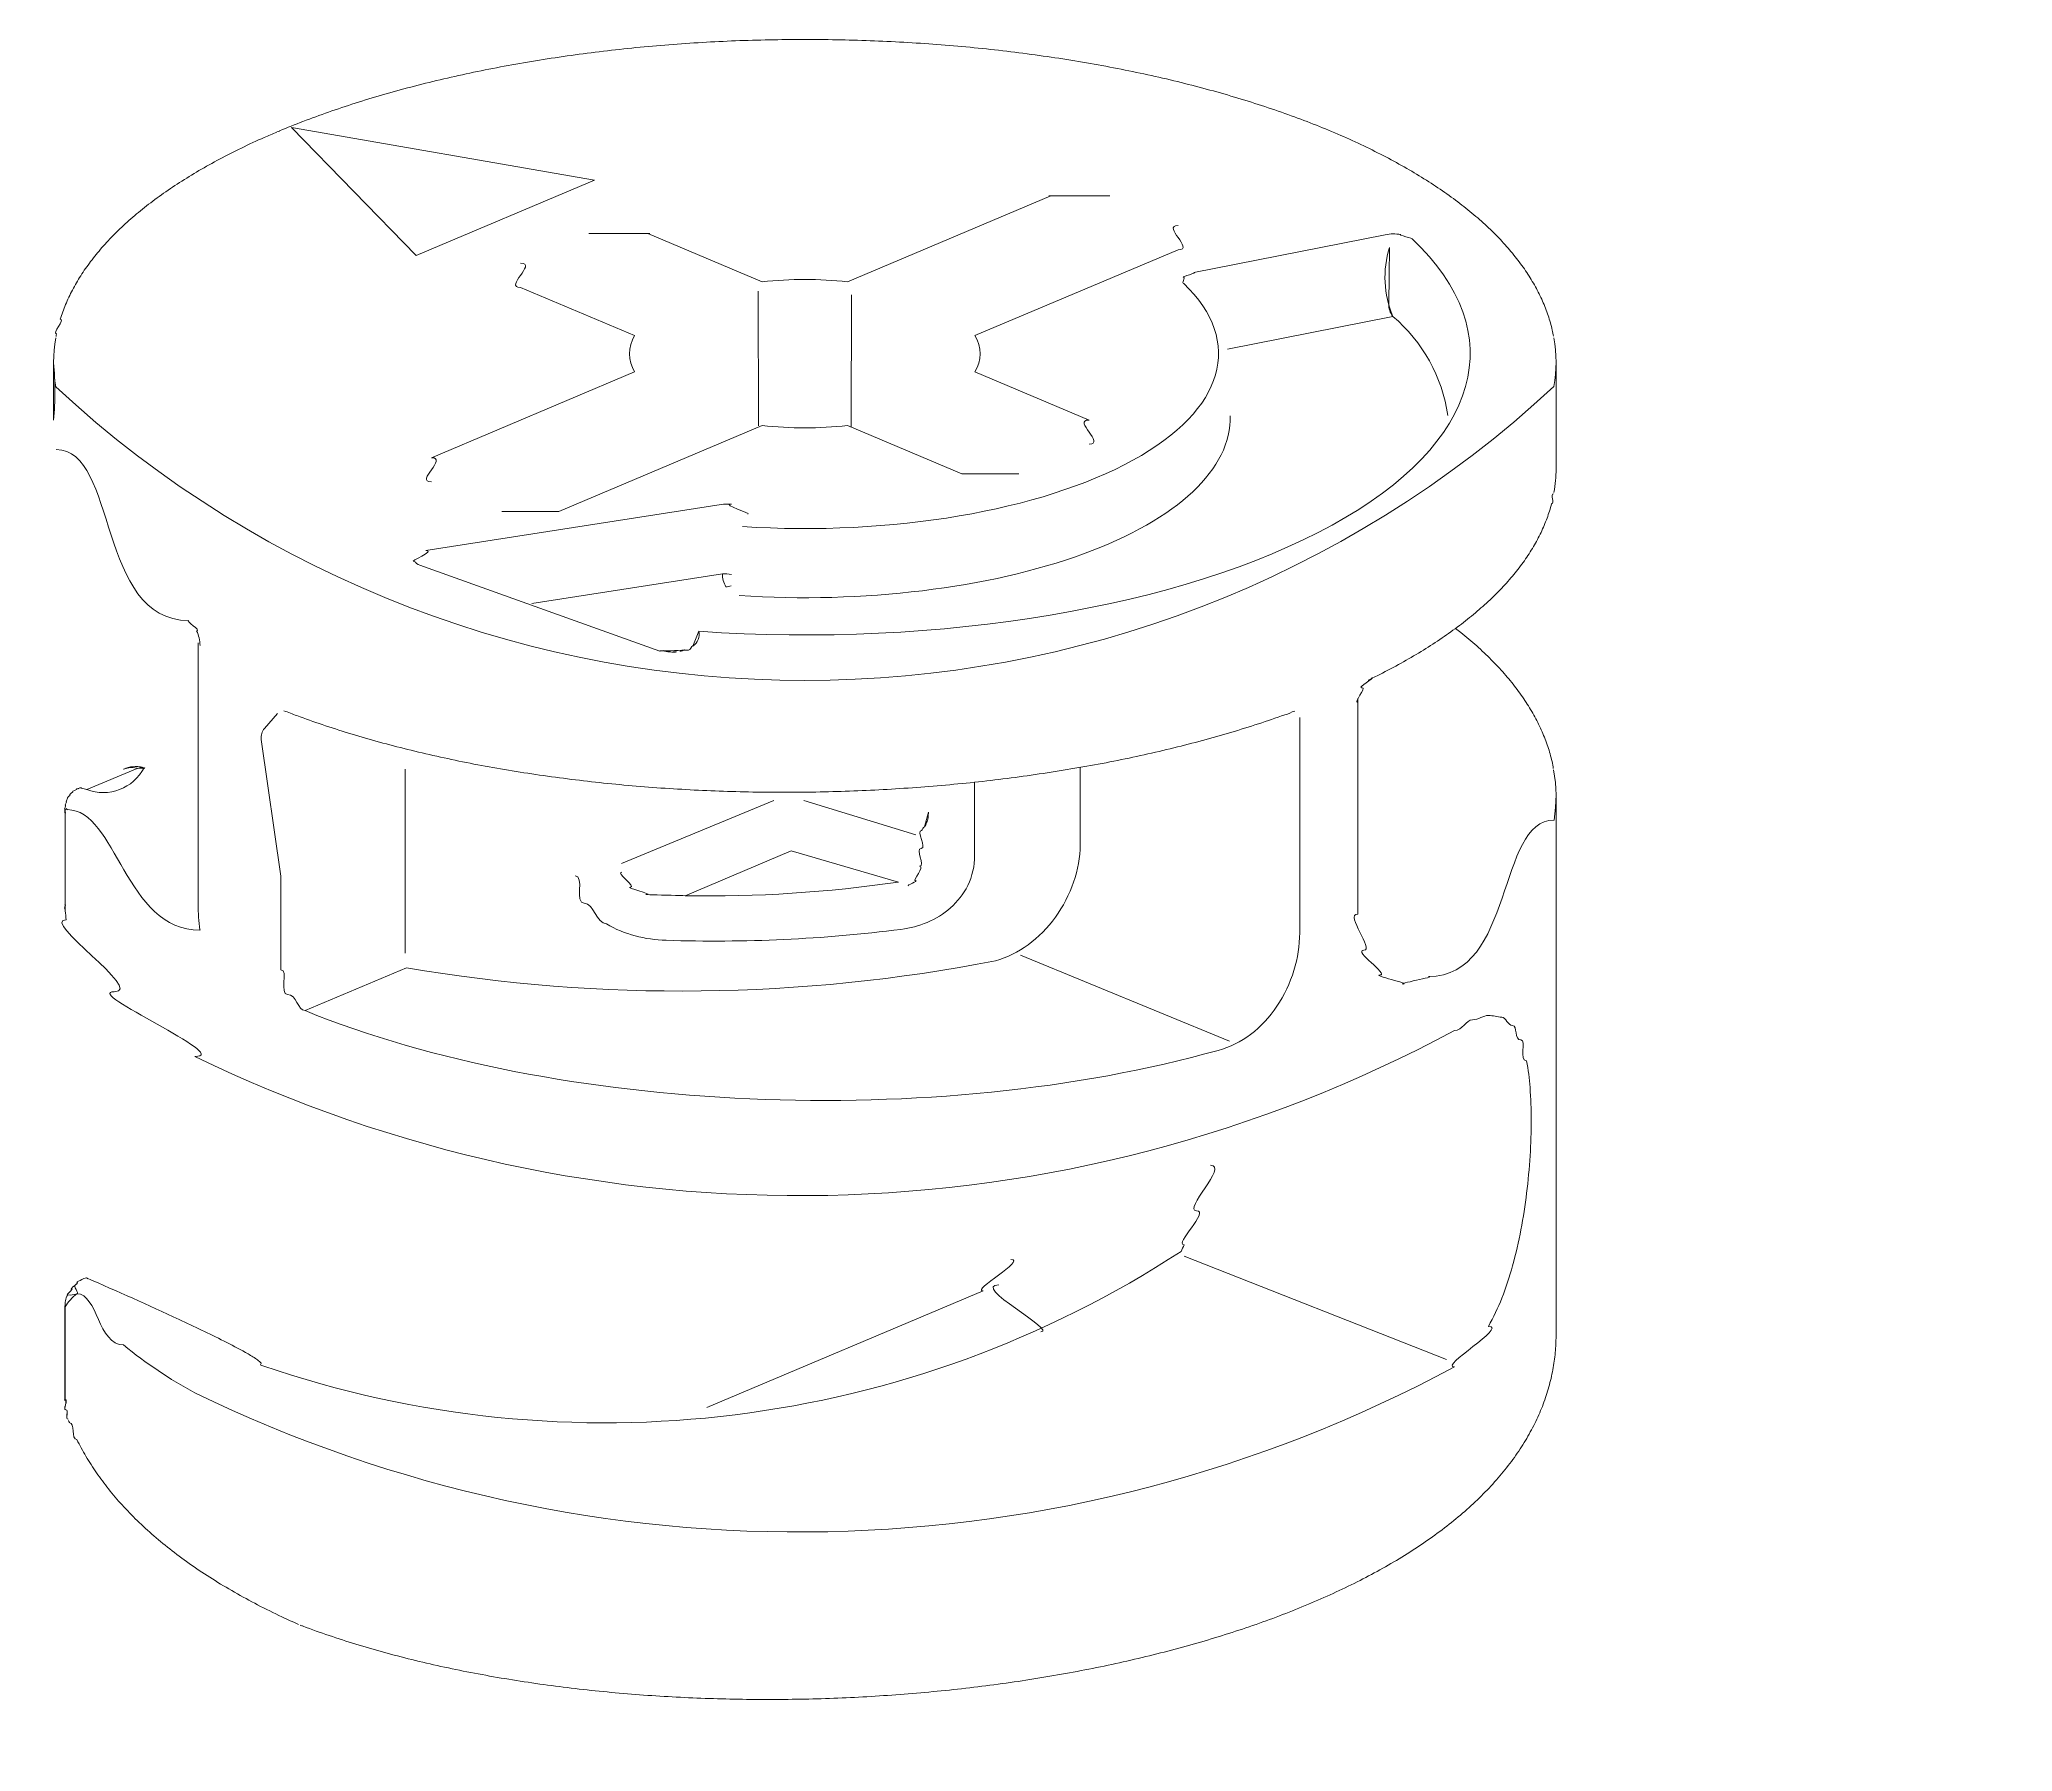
# Model space of a CAD drawing. Header units: metres. Extents: x -27.1 to 47.9, y -10.7 to 6.6.
# Drawn here: x 14.3099 to 14.6413, y 5.2237 to 5.5113 of the extents above; entities that cross this region are included whole.
import ezdxf

# ---------------------------------------------------------------- set-up
doc = ezdxf.new("R2010")
doc.units = ezdxf.units.M
doc.header["$MEASUREMENT"] = 0
doc.layers.add('PDF_Working_Num_Penna__7_Num_Penna__7_Num_Penna__7_Num_Penna__7_Num_Penna__7_Num_Penna__7', color=7, linetype='Continuous', lineweight=18)
doc.styles.add('GENERATED_STYLE_1', font='Arial')

msp = doc.modelspace()

# ---------------------------------------------------------------- linework, layer by layer
at = {"layer": 'PDF_Working_Num_Penna__7_Num_Penna__7_Num_Penna__7_Num_Penna__7_Num_Penna__7_Num_Penna__7', "color": 7, "linetype": 'Continuous', "lineweight": 18, "flags": 128}
for points in [[(14.56419708324884, 5.461436516072933, 0.004155324228601386), (14.56401181505821, 5.462482384891099, 0.02863836583553166), (14.56331257704838, 5.464920753335754, 0.02367826123636708), (14.56236233052214, 5.467347168993903, 0.02541903862372227), (14.56117302826598, 5.469755655472276, 0.02093564257163249), (14.55972674110034, 5.472134259984489, 0.01895888531751792), (14.55802346902503, 5.474488958923664, 0.01481414825151399), (14.55608711761308, 5.476801823110111, 0.01627028075496189), (14.55389975768483, 5.479072852543883, 0.01411091627866413), (14.55148529481317, 5.481302047224883, 0.01009649228788002), (14.54882579981841, 5.483477454366675, 0.01122322579832243), (14.54595115466675, 5.485593097575997, 0.009366683176269798), (14.54286135935822, 5.487643000459612, 0.01156892833173712), (14.5395564138928, 5.489627163017502, 0.00987900980436696), (14.53605424745024, 5.491557538036169, 0.007752145304339915), (14.53235486003056, 5.493404243549391, 0.00729503233923556), (14.52846422802697, 5.495179232343656, 0.007659750670528887), (14.52439430422598, 5.496870551632473, 0.00523442960452807), (14.52015704141409, 5.498484177809079, 0.00614125886644356), (14.51574646319805, 5.500008158086981, 0.006733541164334531), (14.51119245154408, 5.501442492466172, 0.005295654464916586), (14.50648903005894, 5.50279913373317, 0.00440946887061673), (14.50165412792238, 5.50405417631498, 0.005874908484521131), (14.49668176874115, 5.505219572998076, 0.006496686458003074), (14.49160781087472, 5.506283370995991, 0.00494167672735433), (14.48640834875012, 5.507251546701948, 0.004823389683326433), (14.48113716990655, 5.508124100115964, 0.005365853559309345), (14.47576439237779, 5.508871149271799, 0.007689361572573186), (14.47031392173682, 5.509540505315424, 0.00597513833990429), (14.46481563994988, 5.51009630988737, 0.006653758695443663), (14.45924564144397, 5.51054453938086, 0.005781713126986533), (14.45364576097184, 5.510897146582415, 0.005602582165267792), (14.44802197492671, 5.511130225919036, 0.005546683139198894), (14.44236830691536, 5.51126170657047, 0.004751763166424034), (14.43670866251076, 5.511285612143454, 0.004755675390344813), (14.43105499449941, 5.511195966244749, 0.004783296784646129), (14.4254073028813, 5.511004721660864, 0.004821491752216724), (14.41979546962267, 5.510699925605277, 0.005713841636623095), (14.41421949472353, 5.510293530864502, 0.003364929676534507), (14.40869133097034, 5.509779561045292, 0.004323624084099646), (14.40322293114964, 5.50915203975439, 0.005332847538564551), (14.39782624804789, 5.508428896171538, 0.003929686227623795), (14.39250725805834, 5.507604153903505, 0.004751925897850149), (14.38728389036075, 5.506671836557018, 0.00707453556206318), (14.38216212134836, 5.505637920525345, 0.007303013734425652), (14.37715390380763, 5.504514358594965, 0.007975094622953201), (14.37226521413186, 5.503301150765889, 0.005679023589723511), (14.36750800510751, 5.501986344251624, 0.008380570572197148), (14.36288825312782, 5.500575915445413, 0.007235522026112359), (14.3584298637658, 5.499093769920235, 0.006708750602641183), (14.3541268606282, 5.497510025709865, 0.008070578088169487), (14.35020037026513, 5.495938234285986)], [(14.34972405172337, 5.495745196784121, 0.002585783304325437), (14.34763231408703, 5.49483678501063, 0.009684049155693795), (14.34378351683618, 5.493049843429869, 0.009328289129577907), (14.34011998777597, 5.491185208736901, 0.01052395879162113), (14.33664770329964, 5.489254833718231, 0.009750357160305975), (14.33339056898021, 5.487252741980598, 0.01187857563563095), (14.33033663203116, 5.485184909917236, 0.01237852200270323), (14.32749784523898, 5.483051337528187, 0.01404098392489511), (14.32489213778345, 5.480863977599892, 0.01415974902131853), (14.32250158048477, 5.478622830132386, 0.01553399110160435), (14.32036203170244, 5.476327895125682, 0.01683828623087508), (14.31845556225677, 5.473985148972974, 0.02000396760604684), (14.31679412493417, 5.471606544460808, 0.02129223791470163), (14.3153956489145, 5.469192081589124, 0.0224517846319226), (14.31424220501787, 5.466753713144491, 0.0205650886438223), (14.31335172242405, 5.464303391913375)], [(14.41207934830189, 5.478688570458111), (14.43124564144398, 5.470596534002111, -0.05241264559039602), (14.44561468372696, 5.470591155248189), (14.47976977113171, 5.485024144938908)], [(14.50377993100022, 5.472158165557467), (14.53595085584708, 5.478499118792189, -0.08398488486196763), (14.53856612553183, 5.478534379512346)], [(14.50116525895481, 5.475974690284793), (14.46702272197612, 5.46154707934815, -0.2873282383644387), (14.46702272197587, 5.455463111022879), (14.48618901511796, 5.447365098173633)], [(14.37570761664194, 5.441038488282703), (14.40985015362089, 5.455460720465594, -0.2888017163600373), (14.40985015362087, 5.461544688790695), (14.39067788408554, 5.469648678033187)], [(14.54645496461744, 5.448124100115964, 0.1825040120536411), (14.53724534262432, 5.464763574193358), (14.50941925566779, 5.459277245192903)], [(14.31261662605476, 5.461156820868982, 0.0915728230692093), (14.31258315825258, 5.452932108482918, 0.3919800253465798), (14.56429091262282, 5.45298589602213, 0.09074354248607638), (14.56424310147682, 5.461185507556571)], [(14.56427895983633, 5.435213895424495, 0.04616304066951085), (14.56464053162775, 5.439170865393115), (14.56464053162775, 5.456974540874962)], [(14.46479292965554, 5.438324608109389), (14.44561289080899, 5.446425609155244, -0.05241264559132938), (14.43124564144398, 5.446425609155251), (14.39710250682572, 5.43199859585778)], [(14.37479083791791, 5.425432332597658), (14.42435904350583, 5.433153832672363, -0.05900718074296405), (14.42612148187428, 5.433227939948621)], [(14.53310131154707, 5.403671687147187, 0.001833710447986673), (14.53504961574548, 5.404639862853148, 0.01011980510798124), (14.53861154612049, 5.406528403119106, 0.009827484256932383), (14.54195832633865, 5.408482683710754, 0.01076370200874272), (14.54511386197288, 5.410502704628145, 0.01167345966924152), (14.54805424745026, 5.412582489477968, 0.01368828121220584), (14.55077350637749, 5.414716061867035, 0.01377920973436448), (14.55325968596811, 5.416903421795324, 0.01686084234669073), (14.55552473900859, 5.419138592869595, 0.01626627138079332), (14.55754475992596, 5.421421575089819, 0.01771243516303996), (14.55931974872025, 5.42374041566952, 0.01740252811458751), (14.56084970539138, 5.426095114608712, 0.02127110250502926), (14.56211670075967, 5.428485671907384, 0.02195496597267664), (14.56313268761159, 5.43088220559931, 0.02757567209049621), (14.56387973676743, 5.433302644864211)], [(14.3925741936627, 5.41653228777471), (14.42460168507165, 5.421522576135685, 0.1498232327724305), (14.42518976216675, 5.419364500534079, 0.130789581838169), (14.42604259348383, 5.419512117446617)], [(14.3365108438943, 5.409919408647261), (14.3365108438943, 5.365969012711213, 0.01058477482366739), (14.33659391576044, 5.363856357698511, 0.01756703522059905), (14.33682699509707, 5.361728761702698)], [(14.56418572810168, 5.388823935765144, 0.007354785304942419), (14.56396460155155, 5.390001285234744, 0.02983019088858657), (14.56326536354173, 5.392511370398359, 0.01779738060407141), (14.56229718783575, 5.395003526382217, 0.02109431995727392), (14.5610780036134, 5.397483729579575, 0.01969271095988509), (14.55961976366122, 5.399940027203963, 0.01477069106428729), (14.55790453879941, 5.402372419255348, 0.01794217309849613), (14.55594428181452, 5.404762976554031, 0.01618536441961075), (14.55375094549298, 5.40710572270672, 0.0158115085571087), (14.55131257704835, 5.409412610499961, 0.01884820515934204), (14.54864710566032, 5.411671687147197, -0.003902084183077676), (14.54773869388682, 5.412358972370551)], [(14.35039520068497, 5.355034005987766), (14.35039520068497, 5.37075789661977), (14.34708965758052, 5.393726968784746, -0.202526464638499), (14.34767534411841, 5.395567697904694), (14.34982684568722, 5.398059853888561)], [(14.35093785719177, 5.398529598397746, 0.003856255955318811), (14.35310728794031, 5.397710832522941, 0.01139228248773981), (14.35736845632519, 5.396198805031534, 0.006032870857360012), (14.36179696372098, 5.394770447045589, 0.006873442570094232), (14.36638085734118, 5.393431734958336, 0.006314417443497965), (14.37110220800605, 5.392182668769772, 0.007090065665942104), (14.37596699210885, 5.391035201266407, 0.005113917323233162), (14.38094532768334, 5.389959450482015, 0.006059952030214694), (14.38603721472949, 5.389003227562541, 0.0050340572829252), (14.39124265324735, 5.388124697755286, 0.003919220456152066), (14.3965377376639, 5.387353743026457, 0.004407967050904859), (14.40191649158592, 5.386690363376081, 0.00432364763924466), (14.40736696222689, 5.386116629624398, 0.003363591447652946), (14.41288317319356, 5.385650470951157, 0.004213403816761247), (14.41845317169947, 5.385291887356361, 0.004829125368426633), (14.4240530521716, 5.385034902446757, 0.004763335851861409), (14.42969476739646, 5.384879516222343, 0.003974690148416568), (14.43534245901457, 5.384831705076364, 0.004751318150433306), (14.44100210341917, 5.38489146900883, 0.00396058953738242), (14.44665577143053, 5.385058808019744, 0.006348216732237487), (14.45229151026214, 5.385327745715839, 0.004081299930876936), (14.45790334352077, 5.385698282097136, 0.005660232390812358), (14.46347334202668, 5.386182369950108, 0.006590749299325625), (14.4689955293866, 5.386750127308551, 0.005060733929930373), (14.47444600002757, 5.387431436138675, 0.003848611101796557), (14.47983670673607, 5.388214343653987, 0.005483235710762117), (14.48513776754587, 5.389092873461253, 0.005922621541482551), (14.49034320606372, 5.390061049167214, 0.003399441349081994), (14.49545899868288, 5.391136799951608, 0.004806346242737505), (14.50044331065061, 5.392302196634711, 0.01204101677762453), (14.51001096652694, 5.394892076233711, 0.006668483415597577), (14.51463724461146, 5.39633028568297, 0.006980220524375189), (14.51908368118699, 5.397848289567632)], [(14.50790005650449, 5.341488510694178, 0.09646124266405552), (14.51332662157247, 5.344171911261935, 0.08343547914097295), (14.51773719978851, 5.348899238320053, 0.0731297766324749), (14.52059989215367, 5.354917466319457, 0.07456709761363639), (14.52158061828545, 5.361215389522807), (14.52158061828545, 5.397414403417921)], [(14.48469491680629, 5.389019363824312), (14.48469491680629, 5.376033856577939, -0.08241442976246444), (14.4835952604489, 5.369764620062171, -0.07361219529084344), (14.48052937071336, 5.363842014354718, -0.07717844333112643), (14.47593950069992, 5.359204333195295, -0.08877706740922428), (14.4704806631084, 5.356524518463488, -0.09041853864079394), (14.37149366176371, 5.355347168993892), (14.35447289379718, 5.348157567918141)], [(14.40512282656275, 5.362736381604082, 0.0737520093711763), (14.40993382312631, 5.360716360686649, 0.05715310053049875), (14.41512730885769, 5.359975287924105, 0.03977701154894393), (14.45459421458009, 5.361807052454226, 0.0677186682988061), (14.45900539043545, 5.362984999563143, 0.07978407233691959), (14.46291395161878, 5.365417391614541, 0.0972733887731236), (14.46580652595015, 5.369170566573468, 0.1163769042563377), (14.46696415332206, 5.374224802342168), (14.46696415332206, 5.37943621725327), (14.46696415332206, 5.386536172430318)], [(14.35366966654482, 5.244938084876156, 0.004993166750300791), (14.35414777800455, 5.244752816685511, 0.009944460539683592), (14.35851652146789, 5.243192978048127, 0.008656023020060221), (14.36301076918938, 5.241740714489189, 0.006520864829806957), (14.36765442674205, 5.240390049615439, 0.00645910778524983), (14.3724235885529, 5.23915293621338, 0.006845842319242824), (14.37730630183543, 5.238017421496507, 0.005552333753354594), (14.38230256658964, 5.236977529071583, 0.004482209731839317), (14.38740043002907, 5.236057164511599, 0.004040998750396119), (14.39258793936718, 5.235232422243558, 0.00473332359995749), (14.39786509460399, 5.234521231447203, 0.003690560907656203), (14.40320799016652, 5.233911639336042, 0.004256939479857851), (14.408622602448, 5.233403645910076, 0.004951396111931715), (14.41409100226872, 5.233009203955795, 0.004947746007088357), (14.4196072132354, 5.232716360686708, 0.004897678361644526), (14.42515330616831, 5.23253109249606, 0.004846195744228365), (14.43072928106746, 5.232447422990606, 0.004817849085542777), (14.43631123235985, 5.232477304956838, 0.00560587748414419), (14.44190513643874, 5.232608785608263, 0.004881834367699532), (14.44748111133789, 5.232841864944887, 0.004207663502646329), (14.45305110984379, 5.233188495753193, 0.004882564352249216), (14.45859720277671, 5.233636725246689, 0.003955020863250344), (14.46409548456366, 5.234186553425388, 0.005771178842702977), (14.46954595520462, 5.234849933075767, 0.005018925150080028), (14.47492470912663, 5.235596982231601, 0.005167953418702765), (14.48024967550941, 5.236463559252375, 0.0042055765593137), (14.48550292517324, 5.23741978217184, 0.004855764726424587), (14.49066055254513, 5.238483580169746, 0.005176917403124877), (14.49571658123181, 5.239643000459604, 0.005322712470719991), (14.50067698762656, 5.240904019434651, 0.005369964267238179), (14.50550591336987, 5.242254684308399, 0.005554578720326916), (14.51022128764149, 5.243712924260588, 0.007347246022833626), (14.51481115765494, 5.245266786504725, 0.007688558895955309), (14.51926954701696, 5.246910294647559, 0.009543096425166698), (14.52356657376132, 5.248661377868834, 0.009912881417386703), (14.52772016706776, 5.250508083382058, 0.01074823562684685), (14.53171239775654, 5.25245041118723, 0.01041865486326394), (14.53553131304117, 5.254488361284344, 0.01009127653413577), (14.53918288931489, 5.256645839246399, 0.01258642800487612), (14.54263724461147, 5.258904915893637, 0.01451674681960302), (14.5459063317174, 5.26127156761932, 0.01307217537027541), (14.5489542922732, 5.263739818030196, 0.01559576191706019), (14.55176319709914, 5.266321619912762, 0.01642162150626059), (14.55432109340872, 5.268987091300779, 0.01830930394428202), (14.55661005202219, 5.271730255801, 0.02006934652989642), (14.55861812015308, 5.274539160626937, 0.02106779590928184), (14.56032139222838, 5.277389900205602, 0.02128944871760178), (14.56174377382109, 5.280258568964012, 0.02520403407791728), (14.56286733575146, 5.283151143295403, 0.02130997885759709), (14.56371598359249, 5.286031764840299, 0.02265988623795146), (14.56428971734416, 5.288924339171693, 0.02777847538169079), (14.56458256061326, 5.291798984323343, 0.01428045637800919), (14.56464053162775, 5.293680352917399), (14.56464053162775, 5.384186852245052)], [(14.31412148187427, 5.381472972071736), (14.31416929302025, 5.381233916341868), (14.31416929302025, 5.364906409991951, 0.009208735555927617), (14.31436651399738, 5.363433826695972)], [(14.55328299390179, 5.29511528493591, 0.03384346538944768), (14.55553609415577, 5.29986651756703, 0.02522526437867374), (14.55734694130952, 5.305305035421497, 0.03721615746538001), (14.5597016402487, 5.317514806824467, 0.0143295374276533), (14.56028732678688, 5.323795996126717, 0.01345732853308923), (14.56047259497752, 5.329814224126123, 0.01698116800516661), (14.5602753740004, 5.335222860014362, 0.02854811809992835), (14.55968968746221, 5.339717107735866)], [(14.50216869538093, 5.308831705076366, -0.004183505348554157), (14.50165532320103, 5.307725474686407, -0.2312206939745746), (14.34736038819431, 5.288506589283749), (14.34704961574548, 5.288632093541925)], [(14.31806769433505, 5.303103332149427), (14.31773899270649, 5.303270671160337, -0.006919278038352845), (14.33330929003205, 5.29629203676619, -0.008280098607095514), (14.34086345109585, 5.292646436885725, -0.01055088442249952), (14.34447319261684, 5.290739967440032, -0.01752304290872777), (14.34612865354615, 5.289741909767802, -0.03632749023678002), (14.34683984434251, 5.289210010768859, -0.05801416921062571), (14.34710878203893, 5.288929120286518)], [(14.32399567879643, 5.291996205300482, 0.04869205986514882), (14.335978347256, 5.283951979990434, 0.2410888374605502), (14.54757374543322, 5.288323114011079)], [(14.3161426980703, 5.276110952050821, 0.01502022624173932), (14.31766070195496, 5.273302047224885, 0.02048421396298723), (14.31943569074922, 5.270534977151677, 0.01773430482846004), (14.32145571166661, 5.267809741831197, 0.01630566911881644), (14.32373869388683, 5.265132317656683, 0.01557684987310055), (14.32629061380317, 5.262496728234908, 0.01493605721179824), (14.3290875658426, 5.259926879138821, 0.01480988953767931), (14.3321355263984, 5.25742874676171, 0.01427068652715657), (14.33541656629083, 5.255020260283305, 0.01242804314305319), (14.33891275634014, 5.25269544331035, 0.01014017698341553), (14.34261812015308, 5.25047222502259, 0.009750965481798655), (14.34651472854991, 5.248350605420011, 0.009698177697657696), (14.35057867595764, 5.246330584502618, 0.004447604105502704), (14.35338758078359, 5.245057612741099)]]:
    msp.add_lwpolyline(points, format="xyb", dxfattribs=at)
for points in [[(14.40309145049821, 5.487635828787705), (14.35218453282303, 5.496498819972529)], [(14.35218692338032, 5.496498222333202), (14.37315211088966, 5.474977230251922)], [(14.37315091561101, 5.474977230251922), (14.40309264577687, 5.487635231148381)], [(14.43066832185634, 5.446373016894685), (14.43057867595765, 5.469017570906337)], [(14.44628045393464, 5.468393635451385), (14.44619678442918, 5.44616145257375)], [(14.41409877157994, 5.408565157937565), (14.37377604634462, 5.422992171235044)], [(14.53133887317862, 5.364384670861516), (14.53133887317862, 5.400577708363381)], [(14.37130660065508, 5.357813028847468), (14.37130660065508, 5.388693052753042)], [(14.40766697716786, 5.372853220092055), (14.43322203469065, 5.383479247284646)], [(14.43828463740991, 5.38348104020262), (14.45707441777746, 5.377701867933082)], [(14.50975632424691, 5.343008905136132), (14.47464501392268, 5.357483729579578)], [(14.54625654836165, 5.289545286430023), (14.50217467177417, 5.306894756025116)], [(14.46837637504625, 5.301101240411794), (14.42195175230607, 5.281486717776204)]]:
    msp.add_lwpolyline(points, dxfattribs=at)
for points in [[(14.53724414734574, 5.46476596475071, -0.1760267032405255), (14.53653295654931, 5.466905513532968), (14.53660467326827, 5.471668698950566), (14.53665846080749, 5.476348214862713, 0.1768355024770097)], [(14.31221979354318, 5.456972150317664), (14.31221979354318, 5.447356133583759, 0.04654873148365054)], [(14.42065308205357, 5.411874884517576), (14.41961916602189, 5.409406634106697, 0.3188529471585611)], [(14.41616301780734, 5.408387061418806, 0.02539190350962035), (14.41688018499697, 5.408410966991481, 0.03399517450185189)], [(14.32742194504475, 5.388957806973872), (14.32686614047281, 5.389017570906342), (14.32624459557515, 5.388850231895434), (14.3178119047041, 5.385282325127166, 0.3807522744437488)], [(14.31413462993941, 5.381957059924718, 0.02789005384185372), (14.31412267715292, 5.381484924858229)], [(14.45854879399141, 5.379024443758571, 0.06049351233060575), (14.45890737758621, 5.379735634554928, 0.05789092964815824), (14.45913448052958, 5.380554400429721, 0.02442243614596463), (14.45921336892045, 5.381508232791893)], [(14.45418244108539, 5.369753862554327), (14.43616600600395, 5.374980218448543), (14.41832647216264, 5.36744398656449, 0.04011466217433334)], [(14.31611879249731, 5.30060818796894, 0.07955350994330347), (14.31417048829889, 5.298404691778892), (14.31412267715292, 5.298572030789804), (14.31412267715292, 5.283093172280907), (14.31416929302025, 5.282842163764549), (14.31416929302025, 5.298404691778892, -0.1645150381617166), (14.31460138625198, 5.300397818926655, 0.1377578422459547)], [(14.31475258900112, 5.279325653978201), (14.31489004604579, 5.278990975956393, -0.0167501438625815)]]:
    msp.add_lwpolyline(points, format="xyb", close=True, dxfattribs=at)
at = {"layer": 'PDF_Working_Num_Penna__7_Num_Penna__7_Num_Penna__7_Num_Penna__7_Num_Penna__7_Num_Penna__7', "color": 7, "linetype": 'Continuous', "lineweight": 18}
for centre, radius, start, end in [((14.37636606487643, 5.451007037662051), 0.06455644548371353, 170.3440912655948, 170.731264318763), ((14.42505533040478, 5.417362326235597), 0.004186434197720246, 75.57569953060094, 96.18792106357716), ((14.33091011807016, 5.409403889051222), 0.005928308698980089, 0.8640904389016473, 25.43039430769334), ((14.41602996819885, 5.412736523168348), 0.004336015200584242, 254.1021713584288, 262.1782704090582), ((14.32574733408786, 5.385409119126619), 0.003728293278467021, 98.80534831260994, 111.486063966254), ((14.32530313732474, 5.386587259659377), 0.002426368677493684, 83.84505305352319, 100.1391340468348), ((14.54101061418417, 5.384180209729513), 0.02363312279398855, 350.2483713004887, 10.72962679378528), ((14.31782154932299, 5.382164126616457), 0.00364094660170089, 152.8128223101538, 162.7802205999829), ((14.32105005866422, 5.36564967937952), 0.006920650081731594, 183.1715739073556, 186.2002257876271), ((14.43751557604599, 5.549298968466748), 0.2322176550520805, 244.0717601825698, 298.2906176440846)]:
    msp.add_arc(centre, radius, start, end, dxfattribs=at)
for centre, major_axis, ratio, start_param, end_param in [((14.43875083451323, 5.458405923340272), (0.1114592464684297, 0.0001343291394997337), 0.4229356640768487, 4.548774680557875, 6.703906356607259), ((14.43866910017334, 5.458434297500157), (0.0692740864847501, 9.974816654700902e-05), 0.4230097526193825, 4.556993241653285, 6.695961090361514), ((14.43815694606424, 5.447859467237453), (-0.07174473508852763, 0.000144990804968436), 0.4228735253660862, 1.421392401986409, 3.153794032294394)]:
    msp.add_ellipse(centre, major_axis=major_axis, ratio=ratio, start_param=start_param, end_param=end_param, dxfattribs=at)
for points in [[(14.35020037026513, 5.495938234285986), (14.35036685331641, 5.495938234285986), (14.3495464878068, 5.495746989702092), (14.34972225880539, 5.495746989702092)], [(14.48934036727693, 5.485021156742288), (14.49221412390848, 5.485021156742288), (14.47689793367011, 5.485021156742281), (14.47976618529575, 5.485021156742281)], [(14.50116525895481, 5.475974690284793), (14.50403034586651, 5.475974690284793), (14.49830017204311, 5.480026684906023), (14.5011652589548, 5.480026684906023)], [(14.41207934830189, 5.478688570458111), (14.41495543438475, 5.478688570458111), (14.39961162501745, 5.478688570458115), (14.40249321353422, 5.478688570458115)], [(14.54046661858427, 5.477781353963262), (14.54096966619847, 5.477781353963262), (14.53773188867842, 5.478534379512344), (14.53856612553181, 5.478534379512344)], [(14.39067728644621, 5.473692903343209), (14.39354553807184, 5.473692903343209), (14.38781135817707, 5.469646885115226), (14.39067728644622, 5.469646885115226)], [(14.50377993100022, 5.472158165557467), (14.50460391504377, 5.472158165557467), (14.50158813069261, 5.471363305255643), (14.50204080056544, 5.471363305255643)], [(14.50204080056544, 5.47136330525566), (14.50250688261195, 5.47136330525566), (14.50161356897509, 5.470281578078007), (14.50211251728442, 5.470281578078007)], [(14.3133517224241, 5.464303391913361), (14.31420599134436, 5.464303391913361), (14.31188904427941, 5.461835141502474), (14.31272420113319, 5.461835141502474)], [(14.48618901511796, 5.443320872863608), (14.48906510120081, 5.443320872863608), (14.48331525848639, 5.447366891091621), (14.48618901511795, 5.447366891091621)], [(14.31268654985575, 5.442401703582269), (14.32297454760528, 5.442401703582269), (14.31955415008933, 5.413691110425239), (14.33491275634012, 5.413691110425239)], [(14.37570761664194, 5.441038488282703), (14.37858370272479, 5.441038488282703), (14.37283153055909, 5.436986493661456), (14.37570761664197, 5.436986493661456)], [(14.46479292965554, 5.438324608109389), (14.4676556781658, 5.438324608109389), (14.47149886001106, 5.438324608109385), (14.4743671116367, 5.438324608109385)], [(14.42887062276774, 5.431572479019293), (14.42971191555028, 5.431572479019293), (14.42426966771199, 5.433227939948613), (14.42612148187428, 5.433227939948613)], [(14.56387973676745, 5.433302644864205), (14.56444218491229, 5.433302644864205), (14.56366230996189, 5.434958105793529), (14.56422039118251, 5.434958105793529)], [(14.38752593428725, 5.432000986415079), (14.39039651983144, 5.432000986415079), (14.39422450414489, 5.432000986415064), (14.39710609266165, 5.432000986415064)], [(14.37479083791791, 5.425432332597658), (14.37657020801774, 5.425432332597658), (14.37179756536922, 5.423585627084433), (14.37278874618029, 5.423585627084433)], [(14.37278874618027, 5.423585627084438), (14.37309406910929, 5.423585627084438), (14.37330199786543, 5.42298798775977), (14.37377485106594, 5.42298798775977)], [(14.33626401885321, 5.411949589433155), (14.33711428551041, 5.411949589433155), (14.33431000459525, 5.413688719867932), (14.33491335397947, 5.413688719867932)], [(14.41467071241364, 5.408623726591381), (14.41486538144068, 5.408623726591381), (14.41389652433861, 5.408563962658916), (14.414096978662, 5.408563962658916)], [(14.41409877157994, 5.408565157937565), (14.41561678722909, 5.408565157937565), (14.41753219951734, 5.408726520555232), (14.41887390978403, 5.408726520555232)], [(14.41484223489983, 5.408566353216218), (14.41491218678933, 5.408566353216218), (14.41460455177052, 5.408626117148684), (14.4146689194957, 5.408626117148684)], [(14.41616301780734, 5.408387061418816), (14.41640812280245, 5.408387061418816), (14.41520405268367, 5.408440848958036), (14.41543987422448, 5.408440848958036)], [(14.41791410102862, 5.408626117148684), (14.41803317982047, 5.408626117148684), (14.41733045463165, 5.408506589283737), (14.41749575350135, 5.408506589283737)], [(14.41814718036523, 5.408727715833875), (14.41821182494211, 5.408727715833875), (14.41781391842224, 5.408626117148683), (14.41791410102864, 5.408626117148683)], [(14.41821889708419, 5.408775526979847), (14.41824562432732, 5.408775526979847), (14.41808564963079, 5.408727715833868), (14.41814718036522, 5.408727715833868)], [(14.41887390978403, 5.408726520555222), (14.41930985889444, 5.408726520555222), (14.41935569862584, 5.409407829385355), (14.41962095893987, 5.409407829385355)], [(14.53363799166062, 5.404054176314974), (14.53430091350129, 5.404054176314974), (14.53115408688341, 5.402404691778893), (14.532024365484, 5.402404691778893)], [(14.53202436548402, 5.40240469177889), (14.53290727519282, 5.40240469177889), (14.53052429077908, 5.399906559401766), (14.53133708026063, 5.399906559401766)], [(14.51908368118699, 5.397848289567625), (14.51967907514621, 5.397848289567625), (14.52016765373009, 5.398457881678777), (14.52076304768929, 5.398457881678777)], [(14.32487600152167, 5.388975736153612), (14.32517862190479, 5.388975736153612), (14.32363074562962, 5.388700822064271), (14.32396161335495, 5.388700822064271)], [(14.32438175380017, 5.38887832094369), (14.32452935982479, 5.38887832094369), (14.32381103754396, 5.388705005539539), (14.32396340627289, 5.388705005539539)], [(14.32597147440378, 5.389177140606021), (14.32624041209988, 5.389177140606021), (14.32491521947798, 5.389093471100581), (14.32517661410197, 5.389093471100581)], [(14.3261728788562, 5.388874137468415), (14.32637712816133, 5.388874137468415), (14.32535334599415, 5.388999641726596), (14.32556328674503, 5.388999641726596)], [(14.32676633470559, 5.389117376673555), (14.32703017740758, 5.389117376673555), (14.32570227122127, 5.389177140606005), (14.32597147440379, 5.389177140606005)], [(14.32752832484454, 5.388917167499793), (14.32796492890235, 5.388917167499793), (14.32582680928626, 5.38883349799434), (14.32627328226271, 5.38883349799434)], [(14.32624459557515, 5.388850231895434), (14.32627132281827, 5.388850231895434), (14.32614823755559, 5.388874137468402), (14.3261728788562, 5.388874137468402)], [(14.32627387990206, 5.388835888551638), (14.3262798562953, 5.388835888551638), (14.32623063431425, 5.388847841338132), (14.32624399793583, 5.388847841338132)], [(14.32741776156947, 5.388938084876154), (14.32765022713455, 5.388938084876154), (14.32654128560495, 5.389117376673574), (14.32676633470561, 5.389117376673574)], [(14.31434380370305, 5.383241984472752), (14.31454416891584, 5.383241984472752), (14.31401176939145, 5.382656297934584), (14.3142063466584, 5.382656297934584)], [(14.31494144302772, 5.384401404762605), (14.31516641275998, 5.384401404762605), (14.31435567786641, 5.383827671010915), (14.31458285943293, 5.383827671010915)], [(14.31543748366719, 5.384933303761557), (14.31568713672052, 5.384933303761557), (14.31470238729788, 5.384401404762591), (14.31494144302774, 5.384401404762591)], [(14.31609488692433, 5.385375556861812), (14.31636014723835, 5.385375556861812), (14.31517493016188, 5.384933303761546), (14.31543748366716, 5.384933303761546)], [(14.31635784822718, 5.38547715554701), (14.31645234330145, 5.38547715554701), (14.31600134157342, 5.385375556861828), (14.31609488692434, 5.385375556861828)], [(14.31666981595465, 5.385586523543422), (14.31678146419426, 5.385586523543422), (14.31626580534513, 5.385437113712262), (14.31637697268558, 5.385437113712262)], [(14.31781130706477, 5.385281727487842), (14.31816152574875, 5.385281727487842), (14.31657273236343, 5.385598476329898), (14.31687898971829, 5.385598476329898)], [(14.31687898971829, 5.385598476329916), (14.3169509550228, 5.385598476329916), (14.31660167458754, 5.385586523543436), (14.31666981595464, 5.385586523543436)], [(14.31420634665838, 5.38265629793458), (14.31443626309719, 5.38265629793458), (14.3138895249443, 5.38195705992471), (14.31413462993941, 5.38195705992471)], [(14.31416929302025, 5.381335515027059), (14.31432479413284, 5.381335515027059), (14.31407830991303, 5.381753862554327), (14.31419917498647, 5.381753862554327)], [(14.31419917498648, 5.381753862554328), (14.3143082339292, 5.381753862554328), (14.31420338457775, 5.38201084746393), (14.3142649153122, 5.38201084746393)], [(14.3142649153122, 5.382010847463937), (14.31436509791858, 5.382010847463937), (14.31433338085083, 5.38211842254237), (14.31438444317711, 5.38211842254237)], [(14.31438444317712, 5.382118422542375), (14.31443954280036, 5.382118422542375), (14.3144225992917, 5.381915225171978), (14.3145458057948, 5.381915225171978)], [(14.31454879399141, 5.381917018089963), (14.32277349673674, 5.381917018089963), (14.32424388668123, 5.361651068590493), (14.33683476440826, 5.361651068590493)], [(14.54319842793733, 5.353893710156305), (14.557674171512, 5.353893710156305), (14.55469892772692, 5.380177887655184), (14.56430107249133, 5.380177887655184)], [(14.45797625551838, 5.375403347090413), (14.45900530644323, 5.375403347090413), (14.45710246109312, 5.378427402073233), (14.45802406666438, 5.378427402073233)], [(14.4580228713857, 5.378426804433905), (14.45828913965895, 5.378426804433905), (14.4582750516937, 5.379024443758572), (14.45854879399139, 5.379024443758572)], [(14.45773122339527, 5.372427103253566), (14.45869727552163, 5.372427103253566), (14.45694658002199, 5.375403347090407), (14.45797625551837, 5.375403347090407)], [(14.39986957689893, 5.370810488880339), (14.40148917946878, 5.370810488880339), (14.39970070726772, 5.366202689687159), (14.40138160439036, 5.366202689687159)], [(14.4091383651852, 5.368883102058285), (14.41016522711805, 5.368883102058285), (14.4066282800216, 5.37141111640163), (14.40766817244652, 5.37141111640163)], [(14.45705589095839, 5.369988734808921), (14.45770028916878, 5.369988734808921), (14.45535349852605, 5.369128134181406), (14.45586061230907, 5.369128134181406)], [(14.45773122339527, 5.372427103253566), (14.45869136031244, 5.372427103253566), (14.4564090033264, 5.369988734808929), (14.45705589095839, 5.369988734808929)], [(14.41197117558412, 5.367663917835963), (14.41302210356255, 5.367663917835963), (14.40812114864355, 5.368883102058281), (14.40913836518521, 5.368883102058281)], [(14.41832408160534, 5.367442791285837), (14.42048494243443, 5.367442791285837), (14.40988094112394, 5.367663917835963), (14.41197117558414, 5.367663917835963)], [(14.32241910625796, 5.351326849256851), (14.32769553385427, 5.351326849256851), (14.30985751533955, 5.363435021974629), (14.31436890455467, 5.363435021974629)], [(14.31414000869334, 5.365966024514586), (14.31438511368847, 5.365966024514586), (14.31391219911853, 5.365266786504716), (14.31414000869334, 5.365266786504716)], [(14.40138160439034, 5.366202689687158), (14.40306250151297, 5.366202689687158), (14.40338639890069, 5.362736381604075), (14.40512282656276, 5.362736381604075)], [(14.53234529780136, 5.358292335585856), (14.53420453251265, 5.358292335585856), (14.52907621069544, 5.364382280304226), (14.53134126373593, 5.364382280304226)], [(14.33682699509704, 5.361728761702694), (14.33685746884283, 5.361728761702694), (14.33681504231056, 5.361651068590488), (14.33683894788355, 5.361651068590488)], [(14.53510041508808, 5.354144718672663), (14.53660562403825, 5.354144718672663), (14.53048257001657, 5.358292335585848), (14.53234529780135, 5.358292335585848)], [(14.35039520068497, 5.355034603627091), (14.35175781834521, 5.355034603627091), (14.35008164916753, 5.350875033927404), (14.35155462097483, 5.350875033927404)], [(14.53897311791193, 5.35262073839476), (14.54035996311173, 5.35262073839476), (14.53360362981553, 5.354144718672663), (14.53510041508806, 5.354144718672663)], [(14.54319842793733, 5.353893710156305), (14.54484995747081, 5.353893710156305), (14.53757401629863, 5.352620738394753), (14.53897311791191, 5.352620738394753)], [(14.33597954253466, 5.34045578994115), (14.34238862732115, 5.34045578994115), (14.3171429291286, 5.351326849256849), (14.32241910625798, 5.351326849256849)], [(14.35155462097483, 5.350875033927406), (14.35302243094302, 5.350875033927406), (14.35326740744549, 5.348161751393418), (14.35447707727245, 5.348161751393418)], [(14.35447468671516, 5.348159360836119), (14.39687122040707, 5.330893560746474), (14.46023891800158, 5.328132467066506), (14.5079006541438, 5.341489705972833)], [(14.5506115461205, 5.346619841935774), (14.55164677405364, 5.346619841935774), (14.55244964027029, 5.347360914698354), (14.55327104111525, 5.347360914698354)], [(14.55327104111528, 5.347360914698361), (14.55410484971561, 5.347360914698361), (14.5547784539545, 5.347050142249556), (14.55551218858276, 5.347050142249556)], [(14.55551218858277, 5.347050142249534), (14.55624360731613, 5.347050142249534), (14.55649938273487, 5.345669595409552), (14.55733498852301, 5.345669595409552)], [(14.54757553835119, 5.344820947568527), (14.54890251300001, 5.344820947568527), (14.54956296582709, 5.346619841935767), (14.5506115461205, 5.346619841935767)], [(14.55733498852301, 5.345669595409552), (14.55816295089103, 5.345669595409552), (14.55764629831143, 5.343231226964908), (14.55870955896975, 5.343231226964908)], [(14.55870955896975, 5.343231226964908), (14.55977386047715, 5.343231226964908), (14.55832653255676, 5.339717107735892), (14.5596896874622, 5.339717107735892)], [(14.5066163272351, 5.322181772310793), (14.50965081111226, 5.322181772310793), (14.5018999622302, 5.314555894528032), (14.50422576993644, 5.314555894528032)], [(14.50422576993643, 5.314555894528034), (14.50656247091286, 5.314555894528034), (14.50041844032639, 5.308830509797723), (14.50216989065961, 5.308830509797723)], [(14.47306903902353, 5.306344927846425), (14.47574390066035, 5.306344927846425), (14.46638526991871, 5.301103630969099), (14.46837757032489, 5.301103630969099)], [(14.31525639895182, 5.301390497844932), (14.3156496619759, 5.301390497844932), (14.31420432742679, 5.300398416565988), (14.31459899569469, 5.300398416565988)], [(14.31617676351181, 5.302496130595569), (14.31666364703216, 5.302496130595569), (14.3147866529219, 5.301390497844946), (14.31525639895179, 5.301390497844946)], [(14.31611879249731, 5.30060818796894), (14.31667575258936, 5.30060818796894), (14.31535753697485, 5.302036545954897), (14.31587376037418, 5.302036545954897)], [(14.3158737603742, 5.302036545954896), (14.31613268377505, 5.302036545954896), (14.31605663606085, 5.302741760358019), (14.31642358855293, 5.302741760358019)], [(14.31611879249731, 5.30060818796894), (14.31965120998724, 5.30060818796894), (14.31966462409203, 5.291996205300478), (14.32399567879643, 5.291996205300478)], [(14.31642358855289, 5.302741760358), (14.31678578954078, 5.302741760358), (14.31714984927883, 5.303273659356964), (14.31773839506717, 5.303273659356964)], [(14.47809996685859, 5.294225997620818), (14.48099644667011, 5.294225997620818), (14.46614994285315, 5.302096907526694), (14.47103587004102, 5.302096907526694)], [(14.55328299390176, 5.295115284935921), (14.55660918830138, 5.295115284935921), (14.54491940300275, 5.28832012581444), (14.54757553835118, 5.28832012581444)], [(14.34710878203863, 5.288929120286284), (14.34722154440088, 5.288929120286284), (14.34684476880101, 5.28863627701721), (14.34704901810617, 5.28863627701721)], [(14.31416929302025, 5.282842163764549), (14.31476171006619, 5.282842163764549), (14.3137291828839, 5.281109009722993), (14.31429479727842, 5.281109009722993)], [(14.3141220795136, 5.28272263589961), (14.31467791621575, 5.28272263589961), (14.31373814741761, 5.281091080543256), (14.31428344213123, 5.281091080543256)], [(14.31413403230009, 5.283093172280907), (14.31425953655827, 5.283093172280907), (14.31399657525543, 5.28272263589962), (14.31412207951359, 5.28272263589962)], [(14.31428344213125, 5.281091080543273), (14.31482778625374, 5.281091080543273), (14.31413723398292, 5.279531241905878), (14.31465995490582, 5.279531241905878)], [(14.31429479727842, 5.281109009723012), (14.31486113740646, 5.281109009723012), (14.31414739472785, 5.27951331272615), (14.31467131005297, 5.27951331272615)], [(14.31486972630876, 5.278949738842989), (14.31590573024263, 5.278949738842989), (14.31510567759302, 5.276110952050825), (14.31614269807028, 5.276110952050825)]]:
    msp.add_open_spline(points, degree=3, dxfattribs=at)

# ---------------------------------------------------------------- texts
at = {"layer": 'PDF_Working_Num_Penna__7_Num_Penna__7_Num_Penna__7_Num_Penna__7_Num_Penna__7_Num_Penna__7', "color": 7, "linetype": 'Continuous', "lineweight": 18, "insert": (14.64133322023015, 5.223705765736759), "char_height": 3.208517761093697e-06, "attachment_point": 7, "rotation": 90, "style": 'GENERATED_STYLE_1'}
msp.add_mtext('\\A1;{\\pql;\\fArial|b0|i0|c0|p34;103430}', dxfattribs=at)

doc.saveas('drawing.dxf')
